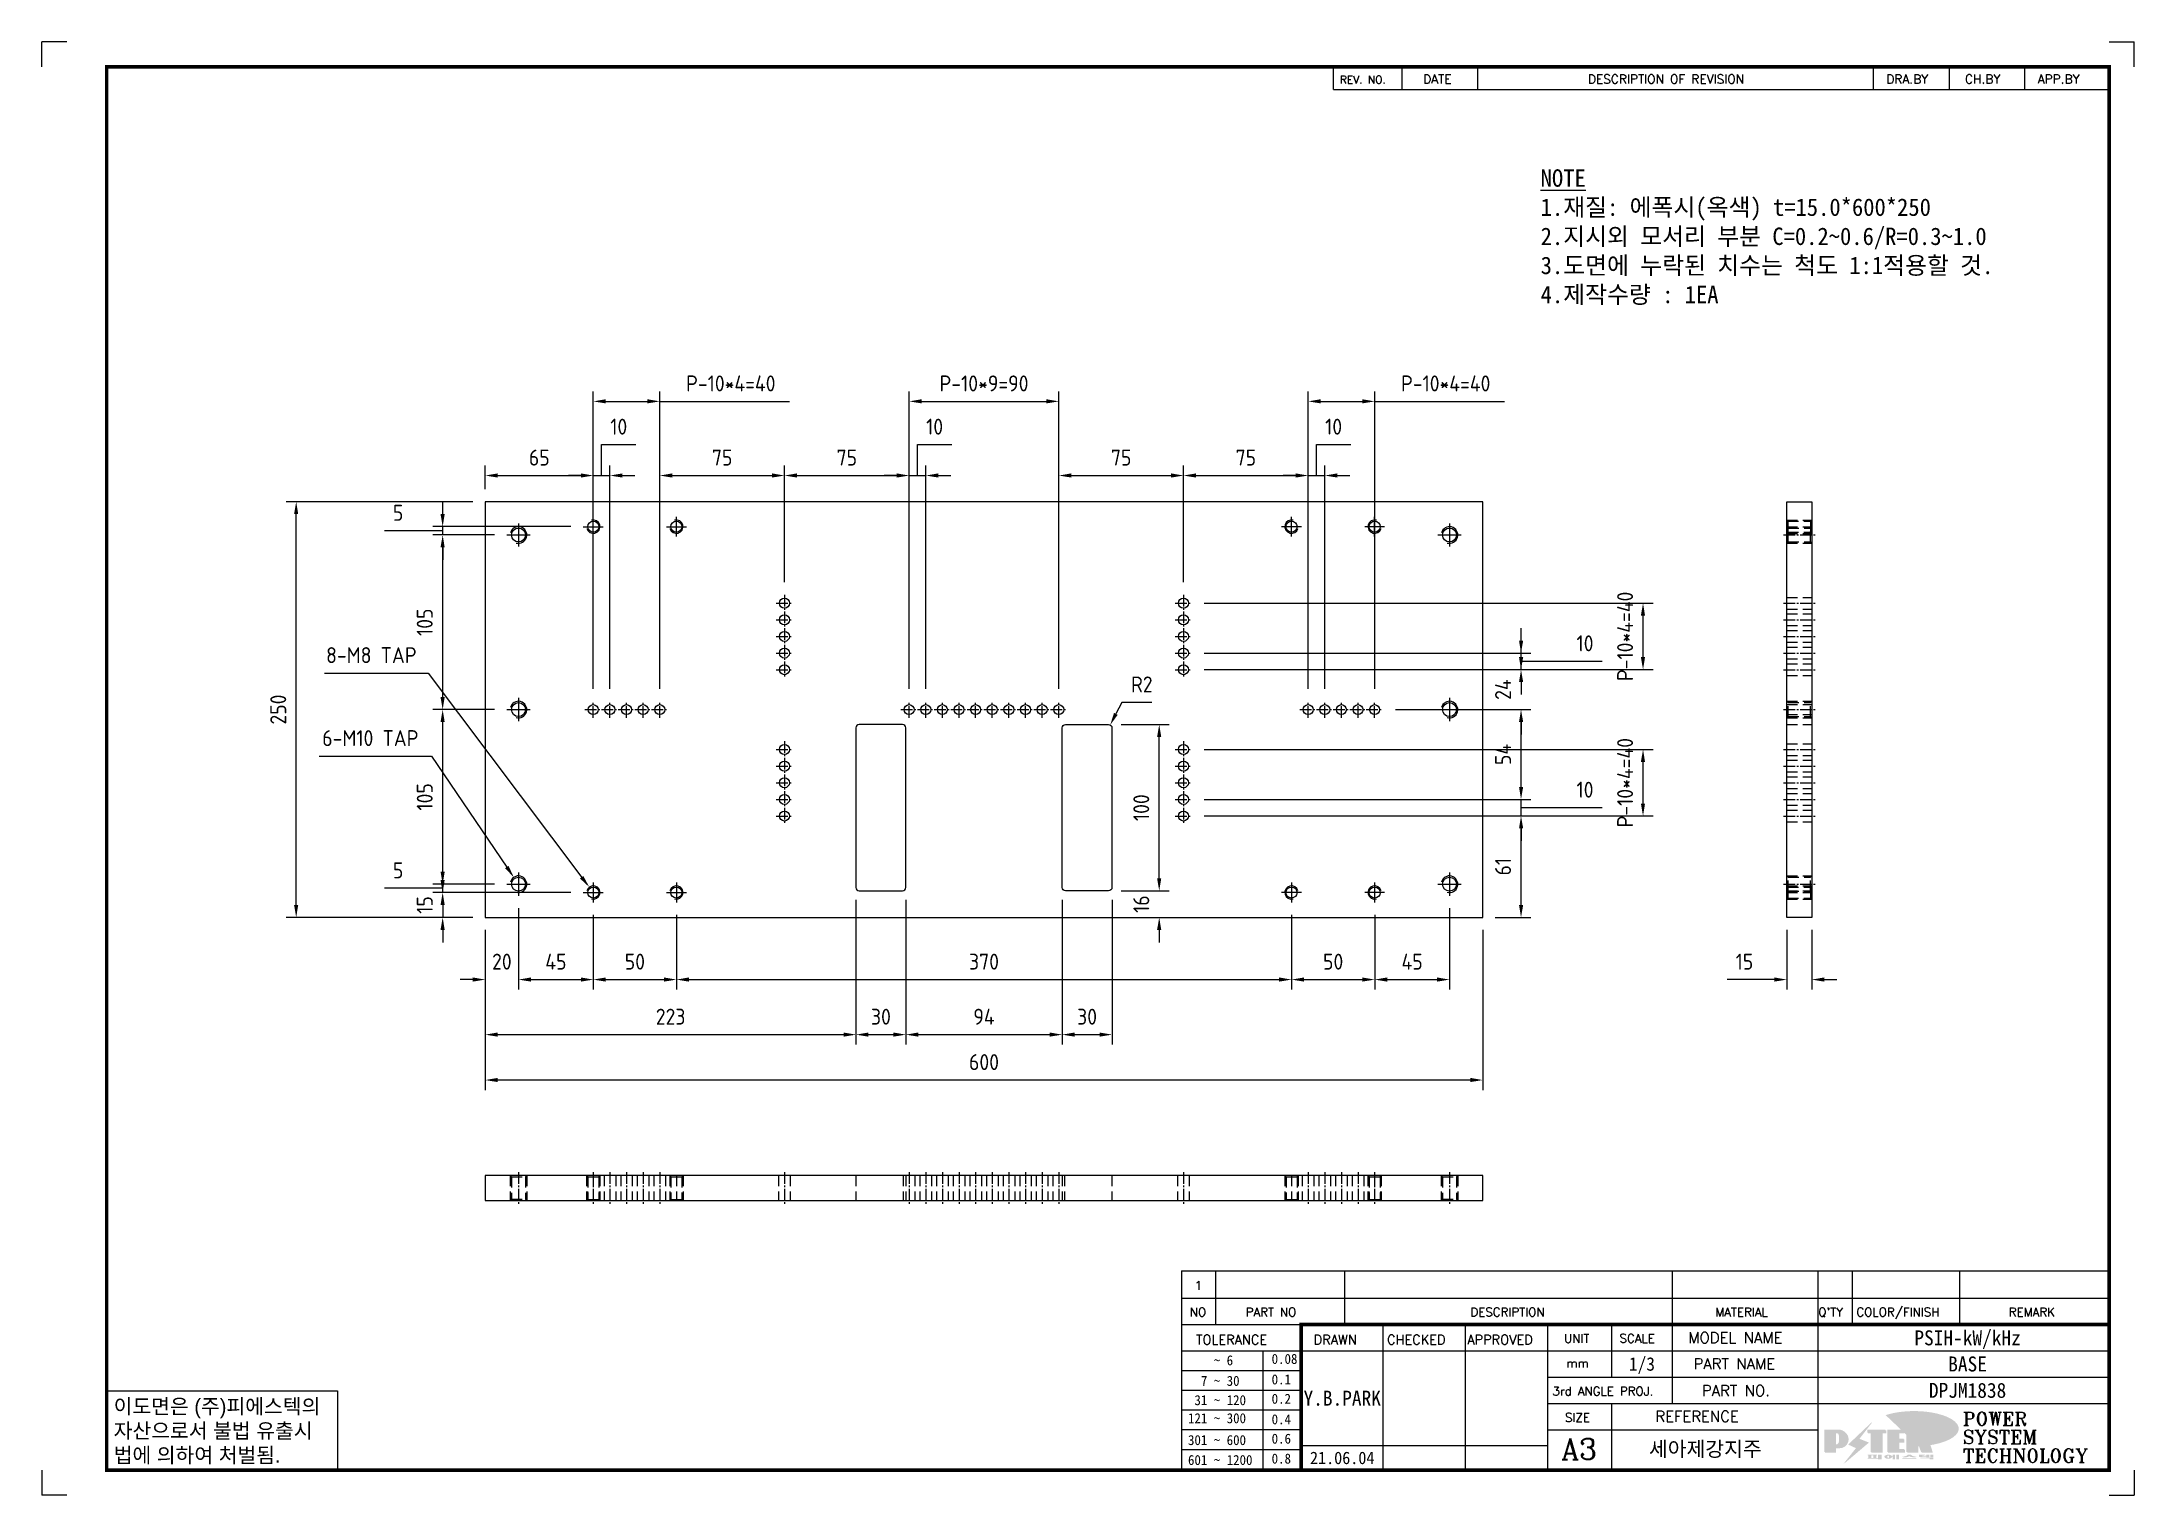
# Model space of a CAD drawing. Header units: millimetres. Extents: x 2584 to 14522, y 0 to 1456.
# Drawn here: x 10985 to 12243, y 0 to 874 of the extents above; entities that cross this region are included whole.
import ezdxf
from ezdxf.enums import TextEntityAlignment as Align

# ---------------------------------------------------------------- set-up
doc = ezdxf.new("R2010")
doc.units = ezdxf.units.MM
for name, pattern in [('CENTER', [50.8, 31.75, -6.35, 6.35, -6.35]), ('CENTER1', [10, 7, -1, 1, -1]), ('HIDDEN', [9.525, 6.35, -3.175])]:
    doc.linetypes.add(name, pattern=pattern)
for name, color, linetype in [('CENTER', 1, 'CENTER'), ('FORMAT-1', 7, 'Continuous'), ('line', 3, 'Continuous'), ('THIN', 3, 'Continuous')]:
    doc.layers.add(name, color=color, linetype=linetype)
doc.styles.add('h1', font='')
doc.styles.add('HAN', font='')
doc.styles.add('RC', font='ROMANC.SHX')
doc.styles.add('ROMANT', font='romant')
doc.styles.add('RT', font='ROMANT.SHX', dxfattribs={"oblique": 15})
doc.styles.get("Standard").update_dxf_attribs({"font": 'ISOCP.SHX', "bigfont": 'WHGTXT.SHX'})
doc.styles.get('h1').set_extended_font_data('New Gulim')
doc.styles.get('HAN').set_extended_font_data('GulimChe')
doc.dimstyles.new('PS-3', dxfattribs={"dimscale": 3, "dimtxt": 3.2, "dimasz": 2.5, "dimexe": 2, "dimexo": 2.5, "dimgap": 2, "dimtad": 1, "dimtoh": 1, "dimrnd": 0.05, "dimzin": 12, "dimdsep": 46, "dimtxsty": 'Standard', "dimcen": 0, "dimclrt": 2, "dimazin": 3, "dimtfac": 1, "dimtofl": 0, "dimtmove": 0, "dimatfit": 3, "dimfxl": 0, "dimtolj": 1, "dimtzin": 0, "dimarcsym": 0})

msp = doc.modelspace()

# ---------------------------------------------------------------- texts
at = {"color": 2, "insert": (11886.52, 797.253, 0), "char_height": 10.5, "attachment_point": 1, "style": 'HAN'}
msp.add_mtext_dynamic_manual_height_columns('{\\LNOTE\\P}1.재질: 에폭시(옥색) t=15.0*600*250\\P2.지시외 모서리 부분 C=0.2~0.6/R=0.3~1.0\\P3.도면에 누락된 치수는 척도 1:1적용할 것.\\P{\\C1;4.제작수량 : 1EA}', width=452.3112, gutter_width=769.295, heights=[140.408], dxfattribs=at)

# ---------------------------------------------------------------- blocks, each defined once
blk = doc.blocks.new('A$C2BE67DD4')
at = {"color": 1, "linetype": 'CENTER1'}
for p, q in [((-425, 189), (-415, 189)), ((-420, 194), (-420, 184)), ((-185, 189), (-175, 189)), ((-180, 194), (-180, 184)), ((-425, 179), (-415, 179)), ((-420, 184), (-420, 174)), ((-185, 179), (-175, 179)), ((-180, 184), (-180, 174)), ((-425, 169), (-415, 169)), ((-420, 174), (-420, 164)), ((-420, 164), (-420, 154)), ((-185, 169), (-175, 169)), ((-180, 174), (-180, 164)), ((-180, 164), (-180, 154)), ((-425, 159), (-415, 159)), ((-420, 154), (-420, 144)), ((-185, 159), (-175, 159)), ((-180, 154), (-180, 144)), ((-425, 149), (-415, 149)), ((-185, 149), (-175, 149)), ((-535, 120), (-535, 130)), ((-525, 120), (-525, 130)), ((-515, 120), (-515, 130)), ((-505, 120), (-505, 130)), ((-495, 120), (-495, 130)), ((-345, 120), (-345, 130)), ((-335, 120), (-335, 130)), ((-325, 120), (-325, 130)), ((-315, 120), (-315, 130)), ((-305, 120), (-305, 130)), ((-295, 120), (-295, 130)), ((-285, 120), (-285, 130)), ((-275, 120), (-275, 130)), ((-265, 120), (-265, 130)), ((-255, 120), (-255, 130)), ((-105, 120), (-105, 130)), ((-95, 120), (-95, 130)), ((-85, 120), (-85, 130)), ((-75, 120), (-75, 130)), ((-65, 120), (-65, 130)), ((-540, 125), (-530, 125)), ((-530, 125), (-520, 125)), ((-520, 125), (-510, 125)), ((-510, 125), (-500, 125)), ((-500, 125), (-490, 125)), ((-350, 125), (-340, 125)), ((-340, 125), (-330, 125)), ((-330, 125), (-320, 125)), ((-320, 125), (-310, 125)), ((-310, 125), (-300, 125)), ((-300, 125), (-290, 125)), ((-290, 125), (-280, 125)), ((-280, 125), (-270, 125)), ((-270, 125), (-260, 125)), ((-260, 125), (-250, 125)), ((-110, 125), (-100, 125)), ((-100, 125), (-90, 125)), ((-90, 125), (-80, 125)), ((-80, 125), (-70, 125)), ((-70, 125), (-60, 125)), ((-425, 101), (-415, 101)), ((-420, 106), (-420, 96)), ((-185, 101), (-175, 101)), ((-180, 106), (-180, 96)), ((-425, 91), (-415, 91)), ((-420, 96), (-420, 86)), ((-185, 91), (-175, 91)), ((-180, 96), (-180, 86)), ((-425, 81), (-415, 81)), ((-420, 86), (-420, 76)), ((-420, 76), (-420, 66)), ((-185, 81), (-175, 81)), ((-180, 86), (-180, 76)), ((-180, 76), (-180, 66)), ((-425, 71), (-415, 71)), ((-420, 66), (-420, 56)), ((-185, 71), (-175, 71)), ((-180, 66), (-180, 56)), ((-425, 61), (-415, 61)), ((-185, 61), (-175, 61))]:
    blk.add_line(p, q, dxfattribs=at)
at = {"color": 2}
blk.add_lwpolyline([(-600, 0), (0, 0), (0, 250), (-600, 250)], close=True, dxfattribs=at)
for points in [[(-375, 16), (-349, 16, 0.414214), (-347, 18), (-347, 114, 0.414214), (-349, 116), (-375, 116, 0.414214), (-377, 114), (-377, 18, 0.414214)], [(-225, 16), (-251, 16, -0.414214), (-253, 18), (-253, 114, -0.414214), (-251, 116), (-225, 116, -0.414214), (-223, 114), (-223, 18, -0.414214)]]:
    blk.add_lwpolyline(points, format="xyb", close=True, dxfattribs=at)
for centre, radius in [((-580, 230), 4.19), ((-535, 235), 3.32), ((-485, 235), 3.32), ((-115, 235), 3.32), ((-65, 235), 3.32), ((-20, 230), 4.19), ((-580, 125), 4.19), ((-20, 125), 4.19), ((-580, 20), 4.19), ((-535, 15), 3.32), ((-485, 15), 3.32), ((-115, 15), 3.32), ((-65, 15), 3.32), ((-20, 20), 4.19)]:
    blk.add_circle(centre, radius)
for centre in [(-420, 189), (-180, 189), (-420, 179), (-180, 179), (-420, 169), (-180, 169), (-420, 159), (-420, 149), (-180, 159), (-180, 149), (-535, 125), (-525, 125), (-515, 125), (-505, 125), (-495, 125), (-345, 125), (-335, 125), (-325, 125), (-315, 125), (-305, 125), (-295, 125), (-285, 125), (-275, 125), (-265, 125), (-255, 125), (-105, 125), (-95, 125), (-85, 125), (-75, 125), (-65, 125), (-420, 101), (-180, 101), (-420, 91), (-180, 91), (-420, 81), (-180, 81), (-420, 71), (-420, 61), (-180, 71), (-180, 61)]:
    blk.add_circle(centre, 3, dxfattribs=at)
at = {"layer": 'CENTER'}
for p, q in [((-535, 229), (-535, 241)), ((-485, 229), (-485, 241)), ((-115, 229), (-115, 241)), ((-65, 229), (-65, 241)), ((-587, 230), (-573, 230)), ((-580, 237), (-580, 223)), ((-541, 235), (-529, 235)), ((-491, 235), (-479, 235)), ((-109, 235), (-121, 235)), ((-59, 235), (-71, 235)), ((-27, 230), (-13, 230)), ((-20, 237), (-20, 223)), ((-580, 132), (-580, 118)), ((-20, 132), (-20, 118)), ((-587, 125), (-573, 125)), ((-27, 125), (-13, 125)), ((-580, 27), (-580, 13)), ((-20, 27), (-20, 13)), ((-587, 20), (-573, 20)), ((-541, 15), (-529, 15)), ((-535, 21), (-535, 9)), ((-491, 15), (-479, 15)), ((-485, 21), (-485, 9)), ((-109, 15), (-121, 15)), ((-115, 21), (-115, 9)), ((-59, 15), (-71, 15)), ((-65, 21), (-65, 9)), ((-27, 20), (-13, 20))]:
    blk.add_line(p, q, dxfattribs=at)
at = {"layer": 'THIN'}
for centre, radius, start, end in [((-580, 230), 5, 255, 165), ((-535, 235), 4, 195, 105), ((-485, 235), 4, 195, 105), ((-115, 235), 4, 75, 345), ((-65, 235), 4, 75, 345), ((-20, 230), 5, 255, 165), ((-580, 125), 5, 255, 165), ((-20, 125), 5, 255, 165), ((-580, 20), 5, 255, 165), ((-535, 15), 4, 255, 165), ((-485, 15), 4, 255, 165), ((-115, 15), 4, 15, 285), ((-65, 15), 4, 15, 285), ((-20, 20), 5, 255, 165)]:
    blk.add_arc(centre, radius, start, end, dxfattribs=at)
blk = doc.blocks.new('A$C71F01CA4')
at = {"color": 250, "linetype": 'HIDDEN'}
for p, q in [((-50, 15), (-50, 0)), ((-49.3, 14.3), (-49.3, 0.7)), ((-46, 15), (-46, 0)), ((-42.7, 14.3), (-42.7, 0.7)), ((-42, 15), (-42, 0)), ((61, 15), (61, 0)), ((67, 15), (67, 0)), ((170, 15), (170, 0)), ((170.7, 14.3), (170.7, 0.7)), ((174, 15), (174, 0)), ((177.3, 14.3), (177.3, 0.7)), ((178, 15), (178, 0))]:
    blk.add_line(p, q, dxfattribs=at)
at = {"linetype": 'HIDDEN'}
for p, q in [((-46, 15), (-46, 0)), ((-45.2, 14.2), (-45.2, 0.8)), ((-36.8, 14.2), (-36.8, 0.8)), ((-36, 15), (-36, 0)), ((-3.5, 15), (-3.5, 0)), ((3.5, 15), (3.5, 0)), ((6.5, 15), (6.5, 0)), ((13.5, 15), (13.5, 0)), ((16.5, 15), (16.5, 0)), ((23.5, 15), (23.5, 0)), ((26.5, 15), (26.5, 0)), ((33.5, 15), (33.5, 0)), ((36.5, 15), (36.5, 0)), ((43.5, 15), (43.5, 0)), ((59, 15), (59, 0)), ((59.8, 14.2), (59.8, 0.8)), ((68.2, 14.2), (68.2, 0.8)), ((69, 15), (69, 0)), ((84.5, 15), (84.5, 0)), ((91.5, 15), (91.5, 0)), ((94.5, 15), (94.5, 0)), ((101.5, 15), (101.5, 0)), ((104.5, 15), (104.5, 0)), ((111.5, 15), (111.5, 0)), ((114.5, 15), (114.5, 0)), ((121.5, 15), (121.5, 0)), ((124.5, 15), (124.5, 0)), ((131.5, 15), (131.5, 0)), ((164, 15), (164, 0)), ((164.8, 14.2), (164.8, 0.8)), ((173.2, 14.2), (173.2, 0.8)), ((174, 15), (174, 0))]:
    blk.add_line(p, q, dxfattribs=at)
at = {"color": 6, "linetype": 'HIDDEN'}
for p, q in [((-45, 15), (-45, 0)), ((55, 15), (55, 0))]:
    blk.add_line(p, q, dxfattribs=at)
at = {"color": 1, "linetype": 'CENTER1'}
for p, q in [((-41, 17), (-41, -2)), ((0, 17), (0, -2)), ((10, 17), (10, -2)), ((20, 17), (20, -2)), ((30, 17), (30, -2)), ((40, 17), (40, -2)), ((64, 17), (64, -2)), ((88, 17), (88, -2)), ((98, 17), (98, -2)), ((108, 17), (108, -2)), ((118, 17), (118, -2)), ((128, 17), (128, -2)), ((169, 17), (169, -2))]:
    blk.add_line(p, q, dxfattribs=at)
at = {"color": 2}
blk.add_lwpolyline([(-61, 15), (189, 15), (189, 0), (-61, 0)], close=True, dxfattribs=at)
at = {"color": 250, "linetype": 'HIDDEN'}
for points in [[(-50, 15), (-49.3, 14.3), (-42.7, 14.3), (-42, 15)], [(170, 15), (170.7, 14.3), (177.3, 14.3), (178, 15)], [(-50, 0), (-49.3, 0.7), (-42.7, 0.7), (-42, 0)], [(170, 0), (170.7, 0.7), (177.3, 0.7), (178, 0)]]:
    blk.add_lwpolyline(points, dxfattribs=at)
at = {"linetype": 'HIDDEN'}
for points in [[(-46, 15), (-45.2, 14.2), (-36.8, 14.2), (-36, 15)], [(59, 15), (59.8, 14.2), (68.2, 14.2), (69, 15)], [(164, 15), (164.8, 14.2), (173.2, 14.2), (174, 15)], [(-46, 0), (-45.2, 0.8), (-36.8, 0.8), (-36, 0)], [(59, 0), (59.8, 0.8), (68.2, 0.8), (69, 0)], [(164, 0), (164.8, 0.8), (173.2, 0.8), (174, 0)]]:
    blk.add_lwpolyline(points, dxfattribs=at)
blk = doc.blocks.new('A$C7FF604D3')
at = {"linetype": 'HIDDEN'}
for p, q in [((-405, 0), (-405, -15)), ((-395, 0), (-395, -15)), ((-358.5, 0), (-358.5, -15)), ((-351.5, 0), (-351.5, -15)), ((-348.5, 0), (-348.5, -15)), ((-341.5, 0), (-341.5, -15)), ((-338.5, 0), (-338.5, -15)), ((-331.5, 0), (-331.5, -15)), ((-328.5, 0), (-328.5, -15)), ((-321.5, 0), (-321.5, -15)), ((-318.5, 0), (-318.5, -15)), ((-311.5, 0), (-311.5, -15)), ((-243.5, 0), (-243.5, -15)), ((-236.5, 0), (-236.5, -15)), ((-3.5, 0), (-3.5, -15)), ((3.5, 0), (3.5, -15)), ((71.5, 0), (71.5, -15)), ((78.5, 0), (78.5, -15)), ((81.5, 0), (81.5, -15)), ((88.5, 0), (88.5, -15)), ((91.5, 0), (91.5, -15)), ((98.5, 0), (98.5, -15)), ((101.5, 0), (101.5, -15)), ((108.5, 0), (108.5, -15)), ((111.5, 0), (111.5, -15)), ((118.5, 0), (118.5, -15)), ((155, 0), (155, -15)), ((165, 0), (165, -15)), ((-404.2, -0.8), (-404.2, -14.2)), ((-395.8, -0.8), (-395.8, -14.2)), ((-168.5, 0), (-168.5, -15)), ((-161.5, 0), (-161.5, -15)), ((-158.5, 0), (-158.5, -15)), ((-151.5, 0), (-151.5, -15)), ((-148.5, 0), (-148.5, -15)), ((-141.5, 0), (-141.5, -15)), ((-138.5, 0), (-138.5, -15)), ((-131.5, 0), (-131.5, -15)), ((-128.5, 0), (-128.5, -15)), ((-121.5, 0), (-121.5, -15)), ((-118.5, 0), (-118.5, -15)), ((-111.5, 0), (-111.5, -15)), ((-108.5, 0), (-108.5, -15)), ((-101.5, 0), (-101.5, -15)), ((-98.5, 0), (-98.5, -15)), ((-91.5, 0), (-91.5, -15)), ((-88.5, 0), (-88.5, -15)), ((-81.5, 0), (-81.5, -15)), ((-78.5, 0), (-78.5, -15)), ((-71.5, 0), (-71.5, -15)), ((155.8, -0.8), (155.8, -14.2)), ((164.2, -0.8), (164.2, -14.2))]:
    blk.add_line(p, q, dxfattribs=at)
at = {"color": 1, "linetype": 'CENTER1'}
for p, q in [((-400, 2), (-400, -17)), ((-355, 2), (-355, -17)), ((-345, 2), (-345, -17)), ((-335, 2), (-335, -17)), ((-325, 2), (-325, -17)), ((-315, 2), (-315, -17)), ((-240, 2), (-240, -17)), ((-165, 2), (-165, -17)), ((-155, 2), (-155, -17)), ((-145, 2), (-145, -17)), ((-135, 2), (-135, -17)), ((-125, 2), (-125, -17)), ((-115, 2), (-115, -17)), ((-105, 2), (-105, -17)), ((-95, 2), (-95, -17)), ((-85, 2), (-85, -17)), ((-75, 2), (-75, -17)), ((0, 2), (0, -17)), ((75, 2), (75, -17)), ((85, 2), (85, -17)), ((95, 2), (95, -17)), ((105, 2), (105, -17)), ((115, 2), (115, -17)), ((160, 2), (160, -17))]:
    blk.add_line(p, q, dxfattribs=at)
at = {"color": 250, "linetype": 'HIDDEN'}
for p, q in [((-359, 0), (-359, -15)), ((-355, 0), (-355, -15)), ((-351, 0), (-351, -15)), ((-309, 0), (-309, -15)), ((-305, 0), (-305, -15)), ((-301, 0), (-301, -15)), ((61, 0), (61, -15)), ((65, 0), (65, -15)), ((69, 0), (69, -15)), ((111, 0), (111, -15)), ((115, 0), (115, -15)), ((119, 0), (119, -15)), ((-358.3, -0.7), (-358.3, -14.3)), ((-351.7, -0.7), (-351.7, -14.3)), ((-308.3, -0.7), (-308.3, -14.3)), ((-301.7, -0.7), (-301.7, -14.3)), ((61.7, -0.7), (61.7, -14.3)), ((68.3, -0.7), (68.3, -14.3)), ((111.7, -0.7), (111.7, -14.3)), ((118.3, -0.7), (118.3, -14.3))]:
    blk.add_line(p, q, dxfattribs=at)
at = {"color": 6, "linetype": 'HIDDEN'}
for p, q in [((-197, 0), (-197, -15)), ((-167, 0), (-167, -15)), ((-73, 0), (-73, -15)), ((-43, 0), (-43, -15))]:
    blk.add_line(p, q, dxfattribs=at)
at = {"color": 2}
blk.add_lwpolyline([(-420, -15), (180, -15), (180, 0), (-420, 0)], close=True, dxfattribs=at)
at = {"linetype": 'HIDDEN'}
for points in [[(-405, 0), (-404.2, -0.8), (-395.8, -0.8), (-395, 0)], [(155, 0), (155.8, -0.8), (164.2, -0.8), (165, 0)], [(-405, -15), (-404.2, -14.2), (-395.8, -14.2), (-395, -15)], [(155, -15), (155.8, -14.2), (164.2, -14.2), (165, -15)]]:
    blk.add_lwpolyline(points, dxfattribs=at)
at = {"color": 250, "linetype": 'HIDDEN'}
for points in [[(-359, 0), (-358.3, -0.7), (-351.7, -0.7), (-351, 0)], [(-309, 0), (-308.3, -0.7), (-301.7, -0.7), (-301, 0)], [(61, 0), (61.7, -0.7), (68.3, -0.7), (69, 0)], [(111, 0), (111.7, -0.7), (118.3, -0.7), (119, 0)], [(-359, -15), (-358.3, -14.3), (-351.7, -14.3), (-351, -15)], [(-309, -15), (-308.3, -14.3), (-301.7, -14.3), (-301, -15)], [(61, -15), (61.7, -14.3), (68.3, -14.3), (69, -15)], [(111, -15), (111.7, -14.3), (118.3, -14.3), (119, -15)]]:
    blk.add_lwpolyline(points, dxfattribs=at)
blk = doc.blocks.new('no3')
at = {"color": 180}
for p, q in [((0, 5.5), (0, 0)), ((0, 5.5), (186, 5.5)), ((6.79, 5.5), (6.79, 0)), ((32.74, 0.11), (32.74, 5.5)), ((98.4, 5.5), (98.4, 0)), ((127.61, 5.5), (127.61, 0)), ((134.43, 5.5), (134.43, 0)), ((155.98, 5.5), (155.98, 0))]:
    blk.add_line(p, q, dxfattribs=at)
at = {"color": 2, "style": 'HAN'}
for tag, p in [('PART-NO', (19.76, 2.75)), ('MATERIAL', (111.38, 2.75)), ("Q'TY", (131.02, 2.75)), ('COLOR/FINISH', (145.2, 2.75)), ('REMARK', (170.76, 2.75))]:
    blk.add_attdef(tag, text='', height=2.9, dxfattribs=at).set_placement(p, align=Align.MIDDLE_CENTER)
blk.add_attdef('DESCRIPTION', text='', height=2.9, dxfattribs=at).set_placement((34.51, 2.75), align=Align.MIDDLE_LEFT)
at = {"color": 2, "style": 'RT', "oblique": 15}
blk.add_attdef('NO', text='', height=1.74, dxfattribs=at).set_placement((3.38, 2.51), align=Align.MIDDLE_CENTER)
blk = doc.blocks.new('t3')
for p, q in [((0, 15.88), (46.25, 15.88)), ((0, 15.88), (0, 0)), ((46.25, 15.88), (46.25, 0)), ((0, 0), (46.25, 0))]:
    blk.add_line(p, q)
at = {"color": 1, "style": 'h1'}
for s, p in [('이도면은 (주)피에스텍의', (1.4, 11.29)), ('자산으로서 불법 유출시', (1.4, 6.41)), ('법에 의하여 처벌됨.', (1.4, 1.52))]:
    blk.add_text(s, height=3, dxfattribs=at).set_placement(p)
blk = doc.blocks.new('new LOGO')
at = {"layer": 'line'}
h = blk.add_hatch(color=1, dxfattribs=at)
h.paths.add_polyline_path([(41.5, 16.4), (54.3, 16.4, 1), (54.3, 82.9), (0, 82.9), (0, -0.1), (41.5, -0.1)])
h.paths.add_polyline_path([(41.5, 27.9), (41.5, 71.9), (43.6, 71.9, -0.414214), (54.6, 60.9), (54.6, 38.9, -0.414214), (43.6, 27.9)], flags=16)
h.paths.add_polyline_path([(214.7, 71.9), (227.5, 71.9), (227.5, 82.9), (159.7, 82.9), (159.7, 71.9), (172.5, 71.9), (172.5, -0.1), (214.7, -0.1)])
h.paths.add_polyline_path([(276, 37.4), (294.8, 37.4), (294.8, 49.1), (276, 49.1), (276, 71.9), (294.8, 71.9), (294.8, 82.9), (234.5, 82.9), (234.5, -0.1), (297, -0.1), (297, 10.9), (276, 10.9)])
h.paths.add_polyline_path([(347.2, 35.2), (359.7, -0.1), (400.5, -0.1), (379.6, 66.8), (399.7, 82.9), (380.6, 82.9), (347.2, 61.6), (347.2, 82.9), (305.5, 82.9), (305.5, -0.1), (347.2, -0.1)])
h = blk.add_hatch(color=250, dxfattribs=at)
h.paths.add_polyline_path([(44.5, 69.4), (46.6, 69.4, -0.129793), (52, 68, 0.221832), (43.6, 71.9), (41.5, 71.9), (41.5, 27.9), (43.6, 27.9, 0.02048), (44.5, 28)], flags=17)
h.paths.add_polyline_path([(44.5, 13.9), (57.3, 13.9, 0.72362), (77.1, 73.9, -0.679777), (54.3, 16.4), (41.5, 16.4), (41.5, -0.1), (3, -0.1), (3, -2.6), (44.5, -2.6)])
h.paths.add_polyline_path([(117.9, 14.2), (71.5, -44.4), (77.1, -39.6), (120.8, 15.6), (92, 28.9), (173.3, 106), (177.5, 111.4), (89.1, 27.6)])
h.paths.add_polyline_path([(162.7, 71.9), (162.7, 69.4), (172.5, 69.4), (172.5, 71.9)], flags=17)
h.paths.add_polyline_path([(217.7, 69.4), (230.5, 69.4), (230.5, 80.4), (227.5, 80.4), (227.5, 71.9), (214.7, 71.9), (214.7, -0.1), (175.5, -0.1), (175.5, -2.6), (217.7, -2.6)])
h.paths.add_polyline_path([(297.8, 46.6), (294.8, 46.6), (294.8, 37.4), (276, 37.4), (276, 10.9), (279, 10.9), (279, 34.9), (297.8, 34.9)])
h.paths.add_polyline_path([(300, 8.4), (297, 8.4), (297, -0.1), (237.5, -0.1), (237.5, -2.6), (300, -2.6)])
h.paths.add_polyline_path([(297.8, 80.4), (294.8, 80.4), (294.8, 71.9), (276, 71.9), (276, 49.1), (279, 49.1), (279, 69.4), (297.8, 69.4)])
h.paths.add_polyline_path([(350.2, 80.4), (347.2, 80.4), (347.2, 61.6), (350.2, 63.5)])
h.paths.add_polyline_path([(350.2, 26.7), (347.2, 35.2), (347.2, -0.1), (308.5, -0.1), (308.5, -2.6), (350.2, -2.6)])
h.paths.add_polyline_path([(402.7, 80.4), (396.5, 80.4), (379.6, 66.8), (400.5, -0.1), (361.8, -0.1), (362.7, -2.6), (403.5, -2.6), (382.6, 64.3)])
blk.add_hatch(color=5, dxfattribs=at).paths.add_polyline_path([(166.3, 35), (131, 49), (180.4, 112.7), (92, 28.9), (120.8, 15.6), (74.4, -43)])
h = blk.add_hatch(color=253, dxfattribs=at)
edge = h.paths.add_edge_path()
edge.add_ellipse((333.9, 86.4), major_axis=(-165.9, 0), ratio=0.39426, start_angle=111.51268, end_angle=334.46902)
edge.add_ellipse((314.1, 81.2), major_axis=(-153.7, 0), ratio=0.40699, start_angle=121.30662, end_angle=327.74369, ccw=False)
edge.add_line((394, 27.8), (394.7, 25.6))
h = blk.add_hatch(color=250, dxfattribs=at)
edge = h.paths.add_edge_path()
edge.add_ellipse((237.8, -17.6), major_axis=(-14.3, 0), ratio=0.526336, start_angle=192.2456, end_angle=269.07481)
edge.add_line((238.1, -10.1), (237.6, -10.1))
edge.add_ellipse((237.8, -17.6), major_axis=(-14.3, 0), ratio=0.526336, start_angle=270.92519, end_angle=449.07481)
edge.add_line((237.6, -25.1), (238.1, -25.1))
edge.add_ellipse((237.8, -17.6), major_axis=(-14.3, 0), ratio=0.526336, start_angle=450.92519, end_angle=527.7544)
edge.add_line((251.7, -19.2), (254.1, -19.2))
edge.add_line((254.1, -19.2), (254.1, -27.1))
edge.add_line((254.1, -27.1), (263.1, -27.1))
edge.add_line((263.1, -27.1), (263.1, -10.1))
edge.add_line((263.1, -10.1), (254.1, -10.1))
edge.add_line((254.1, -10.1), (254.1, -16))
edge.add_line((254.1, -16), (251.7, -16))
h.paths.add_polyline_path([(241, -16.4), (241, -18.7, -1), (234.4, -18.7), (234.4, -16.4, -1)], flags=16)
h.paths.add_polyline_path([(278.2, -10.1), (268.1, -10.1), (268.1, -27.1), (278.2, -27.1)])
h.paths.add_polyline_path([(310.3, -10.1), (310.3, -11.1, -0.157169), (289.3, -17.5), (294, -19.9, 0.128407), (316.3, -15.9, 0.128407), (338.6, -19.9), (343.3, -17.5, -0.157169), (322.2, -11.1), (322.2, -10.1)])
h.paths.add_polyline_path([(342.1, -25.1), (342.1, -22.3), (290.4, -22.3), (290.4, -25.1)])
h.paths.add_polyline_path([(352, -10.1), (352, -16.2, 0.414214), (354, -18.2), (378.7, -18.2), (378.7, -19.6), (390.2, -19.6), (390.2, -10.1), (378.7, -10.1), (378.7, -13.6), (374.7, -13.6), (374.7, -15.1), (378.7, -15.1), (378.7, -16.2), (364.7, -16.2), (364.7, -15.1), (371.2, -15.1), (371.2, -13.6), (364.7, -13.6), (364.7, -12.6), (374.7, -12.6), (374.7, -10.1)])
h.paths.add_polyline_path([(393.8, -10.1), (393.8, -19.6), (405, -19.6), (405, -10.1)])
h.paths.add_polyline_path([(405, -27.1), (405, -20.9), (356.8, -20.9), (356.8, -23), (391.8, -23), (391.8, -27.1)])
h.paths.add_polyline_path([(200.4, -10.1), (200.4, -22.3), (193.2, -22.3), (193.2, -12.6), (196.6, -12.6), (196.6, -10.1), (161, -10.1), (161, -12.6), (164.5, -12.6), (164.5, -22.3), (161, -22.3), (161, -25.1), (200.4, -25.1), (200.4, -27.1), (213.9, -27.1), (213.9, -10.1)])
h.paths.add_polyline_path([(182, -12.6), (175.6, -12.6), (175.6, -22.3), (182, -22.3)], flags=17)
blk = doc.blocks.new('format-3')
at = {"color": 3, "lineweight": 9}
for p, q in [((0, 286.3), (0, 291.3)), ((5, 291.3), (0, 291.3)), ((414.5, 291.3), (419.5, 291.3)), ((419.5, 286.3), (419.5, 291.3)), ((0, 5), (0, 0)), ((419.5, 5), (419.5, 0)), ((5, 0), (0, 0)), ((414.5, 0), (419.5, 0))]:
    blk.add_line(p, q, dxfattribs=at)
at = {"color": 180}
for p, q in [((258.97, 281.75), (258.97, 286.3)), ((272.71, 281.75), (272.71, 286.3)), ((287.94, 281.75), (287.94, 286.3)), ((367.22, 281.75), (367.22, 286.3)), ((382.45, 281.75), (382.45, 286.3)), ((397.61, 281.75), (397.61, 286.3)), ((258.97, 281.75), (414.5, 281.75)), ((228.5, 39.49), (228.5, 5)), ((228.5, 39.49), (414.5, 39.49)), ((235.29, 39.49), (235.29, 34.21)), ((261.24, 34.21), (261.24, 39.49)), ((326.9, 39.49), (326.9, 34.21)), ((356.11, 39.49), (356.11, 34.21)), ((362.93, 39.49), (362.93, 34.21)), ((384.48, 39.49), (384.48, 34.21)), ((228.5, 34.21), (252.48, 34.21)), ((268.96, 5), (268.96, 34.21)), ((285.45, 5), (285.45, 34.21)), ((301.94, 5), (301.94, 34.21)), ((314.72, 34.21), (314.72, 23.65)), ((326.9, 34.21), (326.9, 18.37)), ((356.11, 34.21), (356.11, 5)), ((228.5, 28.93), (252.48, 28.93)), ((244.89, 5.23), (244.89, 28.93)), ((252.48, 28.93), (414.5, 28.93)), ((228.5, 24.98), (252.48, 24.98)), ((228.5, 21.03), (252.48, 21.03)), ((301.94, 23.65), (414.5, 23.65)), ((228.5, 17.08), (252.48, 17.08)), ((301.94, 18.37), (414.5, 18.37)), ((314.72, 18.37), (314.72, 5)), ((228.5, 13.13), (252.48, 13.13)), ((301.94, 13.09), (356.11, 13.09)), ((228.5, 9.18), (252.48, 9.18)), ((252.48, 9.95), (301.94, 9.95))]:
    blk.add_line(p, q, dxfattribs=at)
at = {"const_width": 0.7}
blk.add_lwpolyline([(252.48, 5), (252.48, 34.21), (414.5, 34.21)], dxfattribs=at)
at = {"layer": 'FORMAT-1', "const_width": 0.7}
blk.add_lwpolyline([(13, 5), (13, 286.3), (414.5, 286.3), (414.5, 5)], close=True, dxfattribs=at)
blk.add_blockref('t3', (13, 5))
at = {"xscale": 0.05400000000000027, "yscale": 0.05400000000000027, "zscale": 0.05400000000000027}
blk.add_blockref('new LOGO', (357.35, 8.65), dxfattribs=at)
at = {"color": 2}
for s, height, style, p in [('REV. NO.', 1.56, 'RC', (260.23, 282.95)), ('DATE', 1.788, 'RC', (276.95, 282.94)), ('DESCRIPTION OF REVISION', 1.7875, 'RC', (309.98, 282.94)), ('DRA.BY', 1.788, 'RC', (369.83, 282.94)), ('CH.BY', 1.788, 'RC', (385.59, 282.94)), ('APP.BY', 1.788, 'RC', (400.18, 282.94)), ('COLOR/FINISH', 1.7424, 'RC', (363.8, 35.83)), ('NO', 1.742, 'RC', (230.16, 35.83)), ('PART NO', 1.742, 'RC', (241.36, 35.83)), ('DESCRIPTION', 1.7424, 'RC', (286.43, 35.83)), ('MATERIAL', 1.742, 'RC', (335.52, 35.83)), ("Q'TY", 1.742, 'RC', (356.17, 35.83)), ('REMARK', 1.742, 'RC', (394.37, 35.83)), (' TOLERANCE', 1.9, 'RC', (230.11, 30.22)), ('DRAWN', 1.9, 'RC', (255, 30.22)), ('CHECKED', 1.9, 'RC', (269.71, 30.22)), ('APPROVED', 1.9, 'RC', (285.8, 30.22)), ('UNIT', 1.742, 'RC', (305.19, 30.55)), ('SCALE', 1.742, 'RC', (316.32, 30.55)), ('MODEL NAME', 2.178, 'RC', (330.12, 30.46)), ('    ~ 6', 2, 'HAN', (229.8, 26.03)), ('0.08', 2, 'HAN', (246.57, 26.31)), ('mm', 1.742, 'RC', (305.67, 25.56)), ('PART NAME', 2.178, 'RC', (331.17, 25.24)), ('  7 ~ 30', 2, 'HAN', (229.8, 21.91)), ('0.1', 2, 'HAN', (246.57, 22.2)), ('3rd ANGLE PROJ.', 1.7424, 'RC', (302.87, 19.97)), ('PART NO.', 2.178, 'RC', (332.84, 19.85)), (' 31 ~ 120', 2, 'HAN', (229.8, 18.04)), ('0.2', 2, 'HAN', (246.57, 18.32)), ('REFERENCE', 2.178, 'RC', (323.52, 14.69)), ('121 ~ 300', 2, 'HAN', (229.8, 14.42)), ('0.4', 2, 'HAN', (246.57, 14.2)), ('SIZE', 1.742, 'RC', (305.39, 14.71)), ('301 ~ 600', 2, 'HAN', (229.8, 10.04)), ('0.6', 2, 'HAN', (246.57, 10.32)), ('601 ~ 1200', 2, 'HAN', (229.8, 6.05)), ('0.8', 2, 'HAN', (246.57, 6.33))]:
    blk.add_text(s, height=height, dxfattribs=dict(at, style=style)).set_placement(p)
at = {"style": 'ROMANT'}
for s, p in [('POWER', (385.15, 13.96)), ('SYSTEM', (385.15, 10.31)), ('TECHNOLOGY', (385.15, 6.56))]:
    blk.add_text(s, height=2.7, dxfattribs=at).set_placement(p)
at = {"color": 2, "lineweight": 25, "style": 'RC'}
blk.add_text('A3', height=4.182, dxfattribs=at).set_placement((304.61, 7.14))
at = {"style": 'HAN'}
for tag, height, p in [('MODEL-NAME', 3, (386.1, 31.53)), ('SCALE', 2.7, (320.81, 26.29)), ('PART-NAME', 3, (386.1, 26.29)), ('CH-BY', 3, (277.21, 19.44)), ('PART-NO', 3, (386.1, 21.01)), ('DRA-BY', 3, (260.72, 19.44)), ('APP-BY', 3, (293.7, 19.44)), ('DRA-DATE', 2.5, (260.72, 7.47)), ('CH-DATE', 2.5, (277.21, 7.47)), ('APP-DATE', 2.5, (293.7, 7.47)), ('관련업체', 3, (333.52, 9.26))]:
    blk.add_attdef(tag, text='', height=height, dxfattribs=at).set_placement(p, align=Align.MIDDLE_CENTER)
blk = doc.blocks.new('*D307')
at = {"color": 0, "lineweight": -2}
for p, q in [((11271.7, 352.9), (11271.7, 304)), ((11251.7, 339.9), (11251.7, 304)), ((11244.2, 310), (11236.7, 310)), ((11279.2, 310), (11286.7, 310))]:
    blk.add_line(p, q, dxfattribs=at)
at = {"color": 0}
for points in [[(11244.2, 311.3), (11244.2, 308.8), (11251.7, 310)], [(11279.2, 311.3), (11279.2, 308.8), (11271.7, 310)]]:
    blk.add_solid(points, dxfattribs=at)
at = {"layer": 'Defpoints', "color": 0}
for p in [(11271.7, 360.4), (11251.7, 347.4), (11271.7, 310)]:
    blk.add_point(p, dxfattribs=at)
at = {"color": 2, "insert": (11261.7, 320.8), "char_height": 9.6, "attachment_point": 5}
blk.add_mtext('\\A1;20', dxfattribs=at)
blk = doc.blocks.new('*D308')
at = {"color": 0, "lineweight": -2}
for p, q in [((11271.7, 352.9), (11271.7, 304)), ((11316.7, 348.9), (11316.7, 304)), ((11279.2, 310), (11309.2, 310))]:
    blk.add_line(p, q, dxfattribs=at)
at = {"color": 0}
for points in [[(11279.2, 311.3), (11279.2, 308.8), (11271.7, 310)], [(11309.2, 311.3), (11309.2, 308.8), (11316.7, 310)]]:
    blk.add_solid(points, dxfattribs=at)
at = {"layer": 'Defpoints', "color": 0}
for p in [(11271.7, 360.4), (11316.7, 356.4), (11316.7, 310)]:
    blk.add_point(p, dxfattribs=at)
at = {"color": 2, "insert": (11294.2, 320.8), "char_height": 9.6, "attachment_point": 5}
blk.add_mtext('\\A1;45', dxfattribs=at)
blk = doc.blocks.new('*D309')
at = {"color": 0, "lineweight": -2}
for p, q in [((11316.7, 348.9), (11316.7, 304)), ((11366.7, 348.9), (11366.7, 304)), ((11324.2, 310), (11359.2, 310))]:
    blk.add_line(p, q, dxfattribs=at)
at = {"color": 0}
for points in [[(11324.2, 311.3), (11324.2, 308.8), (11316.7, 310)], [(11359.2, 311.3), (11359.2, 308.8), (11366.7, 310)]]:
    blk.add_solid(points, dxfattribs=at)
at = {"layer": 'Defpoints', "color": 0}
for p in [(11316.7, 356.4), (11366.7, 356.4), (11366.7, 310)]:
    blk.add_point(p, dxfattribs=at)
at = {"color": 2, "insert": (11341.7, 320.8), "char_height": 9.6, "attachment_point": 5}
blk.add_mtext('\\A1;50', dxfattribs=at)
blk = doc.blocks.new('*D310')
at = {"color": 0, "lineweight": -2}
for p, q in [((11366.7, 348.9), (11366.7, 304)), ((11736.7, 348.9), (11736.7, 304)), ((11374.2, 310), (11729.2, 310))]:
    blk.add_line(p, q, dxfattribs=at)
at = {"color": 0}
for points in [[(11374.2, 311.3), (11374.2, 308.8), (11366.7, 310)], [(11729.2, 311.3), (11729.2, 308.8), (11736.7, 310)]]:
    blk.add_solid(points, dxfattribs=at)
at = {"layer": 'Defpoints', "color": 0}
for p in [(11366.7, 356.4), (11736.7, 356.4), (11736.7, 310)]:
    blk.add_point(p, dxfattribs=at)
at = {"color": 2, "insert": (11551.7, 320.8), "char_height": 9.6, "attachment_point": 5}
blk.add_mtext('\\A1;370', dxfattribs=at)
blk = doc.blocks.new('*D311')
at = {"color": 0, "lineweight": -2}
for p, q in [((11736.7, 348.9), (11736.7, 304)), ((11786.7, 348.9), (11786.7, 304)), ((11744.2, 310), (11779.2, 310))]:
    blk.add_line(p, q, dxfattribs=at)
at = {"color": 0}
for points in [[(11744.2, 311.3), (11744.2, 308.8), (11736.7, 310)], [(11779.2, 311.3), (11779.2, 308.8), (11786.7, 310)]]:
    blk.add_solid(points, dxfattribs=at)
at = {"layer": 'Defpoints', "color": 0}
for p in [(11736.7, 356.4), (11786.7, 356.4), (11786.7, 310)]:
    blk.add_point(p, dxfattribs=at)
at = {"color": 2, "insert": (11761.7, 320.8), "char_height": 9.6, "attachment_point": 5}
blk.add_mtext('\\A1;50', dxfattribs=at)
blk = doc.blocks.new('*D312')
at = {"color": 0, "lineweight": -2}
for p, q in [((11831.7, 352.9), (11831.7, 304)), ((11786.7, 348.9), (11786.7, 304)), ((11794.2, 310), (11824.2, 310))]:
    blk.add_line(p, q, dxfattribs=at)
at = {"color": 0}
for points in [[(11794.2, 311.3), (11794.2, 308.8), (11786.7, 310)], [(11824.2, 311.3), (11824.2, 308.8), (11831.7, 310)]]:
    blk.add_solid(points, dxfattribs=at)
at = {"layer": 'Defpoints', "color": 0}
for p in [(11786.7, 356.4), (11831.7, 360.4), (11831.7, 310)]:
    blk.add_point(p, dxfattribs=at)
at = {"color": 2, "insert": (11809.2, 320.8), "char_height": 9.6, "attachment_point": 5}
blk.add_mtext('\\A1;45', dxfattribs=at)
blk = doc.blocks.new('*D313')
at = {"color": 0, "lineweight": -2}
for p, q in [((11251.7, 604.9), (11251.7, 619.1)), ((11316.7, 484.9), (11316.7, 619.1)), ((11259.2, 613.1), (11309.2, 613.1))]:
    blk.add_line(p, q, dxfattribs=at)
at = {"color": 0}
for points in [[(11259.2, 614.4), (11259.2, 611.9), (11251.7, 613.1)], [(11309.2, 614.4), (11309.2, 611.9), (11316.7, 613.1)]]:
    blk.add_solid(points, dxfattribs=at)
at = {"layer": 'Defpoints', "color": 0}
for p in [(11316.7, 613.1), (11251.7, 597.4), (11316.7, 477.4)]:
    blk.add_point(p, dxfattribs=at)
at = {"color": 2, "insert": (11284.2, 623.9), "char_height": 9.6, "attachment_point": 5}
blk.add_mtext('\\A1;65', dxfattribs=at)
blk = doc.blocks.new('*D314')
at = {"color": 0, "lineweight": -2}
for p, q in [((11321.7, 613.1), (11321.7, 631.7)), ((11321.7, 631.7), (11342.3, 631.7)), ((11316.7, 484.9), (11316.7, 619.1)), ((11326.7, 484.9), (11326.7, 619.1)), ((11309.2, 613.1), (11301.7, 613.1)), ((11316.7, 613.1), (11326.7, 613.1)), ((11334.2, 613.1), (11341.7, 613.1))]:
    blk.add_line(p, q, dxfattribs=at)
at = {"color": 0}
for points in [[(11309.2, 614.4), (11309.2, 611.9), (11316.7, 613.1)], [(11334.2, 614.4), (11334.2, 611.9), (11326.7, 613.1)]]:
    blk.add_solid(points, dxfattribs=at)
at = {"layer": 'Defpoints', "color": 0}
for p in [(11326.7, 613.1), (11316.7, 477.4), (11326.7, 477.4)]:
    blk.add_point(p, dxfattribs=at)
at = {"color": 2, "insert": (11332, 642.5), "char_height": 9.6, "attachment_point": 5}
blk.add_mtext('\\A1;10', dxfattribs=at)
blk = doc.blocks.new('*D315')
at = {"color": 0, "lineweight": -2}
for p, q in [((11356.7, 484.9), (11356.7, 619.1)), ((11431.7, 548.9), (11431.7, 619.1)), ((11364.2, 613.1), (11424.2, 613.1))]:
    blk.add_line(p, q, dxfattribs=at)
at = {"color": 0}
for points in [[(11364.2, 614.4), (11364.2, 611.9), (11356.7, 613.1)], [(11424.2, 614.4), (11424.2, 611.9), (11431.7, 613.1)]]:
    blk.add_solid(points, dxfattribs=at)
at = {"layer": 'Defpoints', "color": 0}
for p in [(11431.7, 613.1), (11431.7, 541.4), (11356.7, 477.4)]:
    blk.add_point(p, dxfattribs=at)
at = {"color": 2, "insert": (11394.2, 623.9), "char_height": 9.6, "attachment_point": 5}
blk.add_mtext('\\A1;75', dxfattribs=at)
blk = doc.blocks.new('*D316')
at = {"color": 0, "lineweight": -2}
for p, q in [((11431.7, 548.9), (11431.7, 619.1)), ((11506.7, 484.9), (11506.7, 619.1)), ((11439.2, 613.1), (11499.2, 613.1))]:
    blk.add_line(p, q, dxfattribs=at)
at = {"color": 0}
for points in [[(11439.2, 614.4), (11439.2, 611.9), (11431.7, 613.1)], [(11499.2, 614.4), (11499.2, 611.9), (11506.7, 613.1)]]:
    blk.add_solid(points, dxfattribs=at)
at = {"layer": 'Defpoints', "color": 0}
for p in [(11506.7, 613.1), (11431.7, 541.4), (11506.7, 477.4)]:
    blk.add_point(p, dxfattribs=at)
at = {"color": 2, "insert": (11469.2, 623.9), "char_height": 9.6, "attachment_point": 5}
blk.add_mtext('\\A1;75', dxfattribs=at)
blk = doc.blocks.new('*D317')
at = {"color": 0, "lineweight": -2}
for p, q in [((11511.7, 613.1), (11511.7, 631.7)), ((11511.7, 631.7), (11532.3, 631.7)), ((11506.7, 484.9), (11506.7, 619.1)), ((11516.7, 484.9), (11516.7, 619.1)), ((11499.2, 613.1), (11491.7, 613.1)), ((11506.7, 613.1), (11516.7, 613.1)), ((11524.2, 613.1), (11531.7, 613.1))]:
    blk.add_line(p, q, dxfattribs=at)
at = {"color": 0}
for points in [[(11499.2, 614.4), (11499.2, 611.9), (11506.7, 613.1)], [(11524.2, 614.4), (11524.2, 611.9), (11516.7, 613.1)]]:
    blk.add_solid(points, dxfattribs=at)
at = {"layer": 'Defpoints', "color": 0}
for p in [(11516.7, 613.1), (11506.7, 477.4), (11516.7, 477.4)]:
    blk.add_point(p, dxfattribs=at)
at = {"color": 2, "insert": (11522, 642.5), "char_height": 9.6, "attachment_point": 5}
blk.add_mtext('\\A1;10', dxfattribs=at)
blk = doc.blocks.new('*D318')
at = {"color": 0, "lineweight": -2}
for p, q in [((11596.7, 484.9), (11596.7, 619.1)), ((11671.7, 548.9), (11671.7, 619.1)), ((11604.2, 613.1), (11664.2, 613.1))]:
    blk.add_line(p, q, dxfattribs=at)
at = {"color": 0}
for points in [[(11604.2, 614.4), (11604.2, 611.9), (11596.7, 613.1)], [(11664.2, 614.4), (11664.2, 611.9), (11671.7, 613.1)]]:
    blk.add_solid(points, dxfattribs=at)
at = {"layer": 'Defpoints', "color": 0}
for p in [(11671.7, 613.1), (11671.7, 541.4), (11596.7, 477.4)]:
    blk.add_point(p, dxfattribs=at)
at = {"color": 2, "insert": (11634.2, 623.9), "char_height": 9.6, "attachment_point": 5}
blk.add_mtext('\\A1;75', dxfattribs=at)
blk = doc.blocks.new('*D319')
at = {"color": 0, "lineweight": -2}
for p, q in [((11671.7, 548.9), (11671.7, 619.1)), ((11746.7, 484.9), (11746.7, 619.1)), ((11679.2, 613.1), (11739.2, 613.1))]:
    blk.add_line(p, q, dxfattribs=at)
at = {"color": 0}
for points in [[(11679.2, 614.4), (11679.2, 611.9), (11671.7, 613.1)], [(11739.2, 614.4), (11739.2, 611.9), (11746.7, 613.1)]]:
    blk.add_solid(points, dxfattribs=at)
at = {"layer": 'Defpoints', "color": 0}
for p in [(11746.7, 613.1), (11671.7, 541.4), (11746.7, 477.4)]:
    blk.add_point(p, dxfattribs=at)
at = {"color": 2, "insert": (11709.2, 623.9), "char_height": 9.6, "attachment_point": 5}
blk.add_mtext('\\A1;75', dxfattribs=at)
blk = doc.blocks.new('*D320')
at = {"color": 0, "lineweight": -2}
for p, q in [((11751.7, 613.1), (11751.7, 631.7)), ((11751.7, 631.7), (11772.3, 631.7)), ((11746.7, 484.9), (11746.7, 619.1)), ((11756.7, 484.9), (11756.7, 619.1)), ((11739.2, 613.1), (11731.7, 613.1)), ((11746.7, 613.1), (11756.7, 613.1)), ((11764.2, 613.1), (11771.7, 613.1))]:
    blk.add_line(p, q, dxfattribs=at)
at = {"color": 0}
for points in [[(11739.2, 614.4), (11739.2, 611.9), (11746.7, 613.1)], [(11764.2, 614.4), (11764.2, 611.9), (11756.7, 613.1)]]:
    blk.add_solid(points, dxfattribs=at)
at = {"layer": 'Defpoints', "color": 0}
for p in [(11756.7, 613.1), (11746.7, 477.4), (11756.7, 477.4)]:
    blk.add_point(p, dxfattribs=at)
at = {"color": 2, "insert": (11762, 642.5), "char_height": 9.6, "attachment_point": 5}
blk.add_mtext('\\A1;10', dxfattribs=at)
blk = doc.blocks.new('*D229')
at = {"color": 0, "lineweight": -2}
for p, q in [((11316.7, 484.9), (11316.7, 663.7)), ((11324.2, 657.7), (11349.2, 657.7)), ((11356.7, 484.9), (11356.7, 663.7)), ((11356.7, 657.7), (11434.7, 657.7))]:
    blk.add_line(p, q, dxfattribs=at)
at = {"color": 0}
for points in [[(11324.2, 659), (11324.2, 656.5), (11316.7, 657.7)], [(11349.2, 659), (11349.2, 656.5), (11356.7, 657.7)]]:
    blk.add_solid(points, dxfattribs=at)
at = {"layer": 'Defpoints', "color": 0}
for p in [(11356.7, 657.7), (11316.7, 477.4), (11356.7, 477.4)]:
    blk.add_point(p, dxfattribs=at)
at = {"color": 2, "insert": (11399.4, 668.5), "char_height": 9.6, "attachment_point": 5}
blk.add_mtext('\\A1;P-10*4=40', dxfattribs=at)
blk = doc.blocks.new('*D230')
at = {"color": 0, "lineweight": -2}
for p, q in [((11506.7, 484.9), (11506.7, 663.7)), ((11514.2, 657.7), (11589.2, 657.7)), ((11596.7, 484.9), (11596.7, 663.7))]:
    blk.add_line(p, q, dxfattribs=at)
at = {"color": 0}
for points in [[(11514.2, 659), (11514.2, 656.5), (11506.7, 657.7)], [(11589.2, 659), (11589.2, 656.5), (11596.7, 657.7)]]:
    blk.add_solid(points, dxfattribs=at)
at = {"layer": 'Defpoints', "color": 0}
for p in [(11596.7, 657.7), (11506.7, 477.4), (11596.7, 477.4)]:
    blk.add_point(p, dxfattribs=at)
at = {"color": 2, "insert": (11551.7, 668.5), "char_height": 9.6, "attachment_point": 5}
blk.add_mtext('\\A1;P-10*9=90', dxfattribs=at)
blk = doc.blocks.new('*D231')
at = {"color": 0, "lineweight": -2}
for p, q in [((11746.7, 484.9), (11746.7, 663.7)), ((11754.2, 657.7), (11779.2, 657.7)), ((11786.7, 484.9), (11786.7, 663.7)), ((11786.7, 657.7), (11864.7, 657.7))]:
    blk.add_line(p, q, dxfattribs=at)
at = {"color": 0}
for points in [[(11754.2, 659), (11754.2, 656.5), (11746.7, 657.7)], [(11779.2, 659), (11779.2, 656.5), (11786.7, 657.7)]]:
    blk.add_solid(points, dxfattribs=at)
at = {"layer": 'Defpoints', "color": 0}
for p in [(11786.7, 657.7), (11746.7, 477.4), (11786.7, 477.4)]:
    blk.add_point(p, dxfattribs=at)
at = {"color": 2, "insert": (11829.4, 668.5), "char_height": 9.6, "attachment_point": 5}
blk.add_mtext('\\A1;P-10*4=40', dxfattribs=at)
blk = doc.blocks.new('*D321')
at = {"color": 0, "lineweight": -2}
for p, q in [((11474.7, 357.9), (11474.7, 270.9)), ((11251.7, 339.9), (11251.7, 270.9)), ((11259.2, 276.9), (11467.2, 276.9))]:
    blk.add_line(p, q, dxfattribs=at)
at = {"color": 0}
for points in [[(11259.2, 278.2), (11259.2, 275.7), (11251.7, 276.9)], [(11467.2, 278.2), (11467.2, 275.7), (11474.7, 276.9)]]:
    blk.add_solid(points, dxfattribs=at)
at = {"layer": 'Defpoints', "color": 0}
for p in [(11474.7, 365.4), (11251.7, 347.4), (11474.7, 276.9)]:
    blk.add_point(p, dxfattribs=at)
at = {"color": 2, "insert": (11363.2, 287.7), "char_height": 9.6, "attachment_point": 5}
blk.add_mtext('\\A1;223', dxfattribs=at)
blk = doc.blocks.new('*D322')
at = {"color": 0, "lineweight": -2}
for p, q in [((11474.7, 357.9), (11474.7, 270.9)), ((11504.7, 357.9), (11504.7, 270.9)), ((11482.2, 276.9), (11497.2, 276.9))]:
    blk.add_line(p, q, dxfattribs=at)
at = {"color": 0}
for points in [[(11482.2, 278.2), (11482.2, 275.7), (11474.7, 276.9)], [(11497.2, 278.2), (11497.2, 275.7), (11504.7, 276.9)]]:
    blk.add_solid(points, dxfattribs=at)
at = {"layer": 'Defpoints', "color": 0}
for p in [(11474.7, 365.4), (11504.7, 365.4), (11504.7, 276.9)]:
    blk.add_point(p, dxfattribs=at)
at = {"color": 2, "insert": (11489.7, 287.7), "char_height": 9.6, "attachment_point": 5}
blk.add_mtext('\\A1;30', dxfattribs=at)
blk = doc.blocks.new('*D323')
at = {"color": 0, "lineweight": -2}
for p, q in [((11504.7, 357.9), (11504.7, 270.9)), ((11598.7, 357.9), (11598.7, 270.9)), ((11512.2, 276.9), (11591.2, 276.9))]:
    blk.add_line(p, q, dxfattribs=at)
at = {"color": 0}
for points in [[(11512.2, 278.2), (11512.2, 275.7), (11504.7, 276.9)], [(11591.2, 278.2), (11591.2, 275.7), (11598.7, 276.9)]]:
    blk.add_solid(points, dxfattribs=at)
at = {"layer": 'Defpoints', "color": 0}
for p in [(11504.7, 365.4), (11598.7, 365.4), (11598.7, 276.9)]:
    blk.add_point(p, dxfattribs=at)
at = {"color": 2, "insert": (11551.7, 287.7), "char_height": 9.6, "attachment_point": 5}
blk.add_mtext('\\A1;94', dxfattribs=at)
blk = doc.blocks.new('*D324')
at = {"color": 0, "lineweight": -2}
for p, q in [((11598.7, 357.9), (11598.7, 270.9)), ((11628.7, 357.9), (11628.7, 270.9)), ((11606.2, 276.9), (11621.2, 276.9))]:
    blk.add_line(p, q, dxfattribs=at)
at = {"color": 0}
for points in [[(11606.2, 278.2), (11606.2, 275.7), (11598.7, 276.9)], [(11621.2, 278.2), (11621.2, 275.7), (11628.7, 276.9)]]:
    blk.add_solid(points, dxfattribs=at)
at = {"layer": 'Defpoints', "color": 0}
for p in [(11598.7, 365.4), (11628.7, 365.4), (11628.7, 276.9)]:
    blk.add_point(p, dxfattribs=at)
at = {"color": 2, "insert": (11613.7, 287.7), "char_height": 9.6, "attachment_point": 5}
blk.add_mtext('\\A1;30', dxfattribs=at)
blk = doc.blocks.new('*D325')
at = {"color": 0, "lineweight": -2}
for p, q in [((11251.7, 339.9), (11251.7, 243.6)), ((11851.7, 339.9), (11851.7, 243.6)), ((11844.2, 249.6), (11259.2, 249.6))]:
    blk.add_line(p, q, dxfattribs=at)
at = {"color": 0}
for points in [[(11259.2, 250.9), (11259.2, 248.4), (11251.7, 249.6)], [(11844.2, 250.9), (11844.2, 248.4), (11851.7, 249.6)]]:
    blk.add_solid(points, dxfattribs=at)
at = {"layer": 'Defpoints', "color": 0}
for p in [(11251.7, 347.4), (11851.7, 347.4), (11251.7, 249.6)]:
    blk.add_point(p, dxfattribs=at)
at = {"color": 2, "insert": (11551.7, 260.4), "char_height": 9.6, "attachment_point": 5}
blk.add_mtext('\\A1;600', dxfattribs=at)
blk = doc.blocks.new('*D326')
at = {"color": 0, "lineweight": -2}
for p, q in [((12034.6, 339.9), (12034.6, 304)), ((12049.6, 339.9), (12049.6, 304)), ((12027.1, 310), (11998.6, 310)), ((12057.1, 310), (12064.6, 310))]:
    blk.add_line(p, q, dxfattribs=at)
at = {"color": 0}
for points in [[(12027.1, 311.3), (12027.1, 308.8), (12034.6, 310)], [(12057.1, 311.3), (12057.1, 308.8), (12049.6, 310)]]:
    blk.add_solid(points, dxfattribs=at)
at = {"layer": 'Defpoints', "color": 0}
for p in [(12034.6, 347.4), (12049.6, 347.4), (12034.6, 310)]:
    blk.add_point(p, dxfattribs=at)
at = {"color": 2, "insert": (12009.1, 320.8), "char_height": 9.6, "attachment_point": 5}
blk.add_mtext('\\A1;15', dxfattribs=at)
blk = doc.blocks.new('*D327')
at = {"color": 0, "lineweight": -2}
for p, q in [((11226.1, 369.9), (11226.1, 377.4)), ((11303.2, 362.4), (11220.1, 362.4)), ((11244.2, 347.4), (11220.1, 347.4)), ((11226.1, 339.9), (11226.1, 332.4))]:
    blk.add_line(p, q, dxfattribs=at)
at = {"color": 0}
for points in [[(11224.8, 369.9), (11227.3, 369.9), (11226.1, 362.4)], [(11224.8, 339.9), (11227.3, 339.9), (11226.1, 347.4)]]:
    blk.add_solid(points, dxfattribs=at)
at = {"layer": 'Defpoints', "color": 0}
for p in [(11226.1, 362.4), (11310.7, 362.4), (11251.7, 347.4)]:
    blk.add_point(p, dxfattribs=at)
at = {"color": 2, "insert": (11215.3, 354.9), "char_height": 9.6, "attachment_point": 5, "rotation": 90}
blk.add_mtext('\\A1;15', dxfattribs=at)
blk = doc.blocks.new('*D328')
at = {"color": 0, "lineweight": -2}
for p, q in [((11226.1, 374.9), (11226.1, 382.4)), ((11257.2, 367.4), (11220.1, 367.4)), ((11226.1, 362.4), (11226.1, 367.4)), ((11207.5, 364.9), (11191.2, 364.9)), ((11226.1, 364.9), (11207.5, 364.9)), ((11303.2, 362.4), (11220.1, 362.4)), ((11226.1, 354.9), (11226.1, 347.4))]:
    blk.add_line(p, q, dxfattribs=at)
at = {"color": 0}
for points in [[(11224.8, 374.9), (11227.3, 374.9), (11226.1, 367.4)], [(11224.8, 354.9), (11227.3, 354.9), (11226.1, 362.4)]]:
    blk.add_solid(points, dxfattribs=at)
at = {"layer": 'Defpoints', "color": 0}
for p in [(11226.1, 367.4), (11264.7, 367.4), (11310.7, 362.4)]:
    blk.add_point(p, dxfattribs=at)
at = {"color": 2, "insert": (11199.3, 375.7), "char_height": 9.6, "attachment_point": 5}
blk.add_mtext('\\A1;5', dxfattribs=at)
blk = doc.blocks.new('*D329')
at = {"color": 0, "lineweight": -2}
for p, q in [((11257.2, 472.4), (11220.1, 472.4)), ((11226.1, 374.9), (11226.1, 464.9)), ((11257.2, 367.4), (11220.1, 367.4))]:
    blk.add_line(p, q, dxfattribs=at)
at = {"color": 0}
for points in [[(11224.8, 464.9), (11227.3, 464.9), (11226.1, 472.4)], [(11224.8, 374.9), (11227.3, 374.9), (11226.1, 367.4)]]:
    blk.add_solid(points, dxfattribs=at)
at = {"layer": 'Defpoints', "color": 0}
for p in [(11226.1, 472.4), (11264.7, 472.4), (11264.7, 367.4)]:
    blk.add_point(p, dxfattribs=at)
at = {"color": 2, "insert": (11215.3, 419.9), "char_height": 9.6, "attachment_point": 5, "rotation": 90}
blk.add_mtext('\\A1;105', dxfattribs=at)
blk = doc.blocks.new('*D330')
at = {"color": 0, "lineweight": -2}
for p, q in [((11257.2, 577.4), (11220.1, 577.4)), ((11226.1, 479.9), (11226.1, 569.9)), ((11257.2, 472.4), (11220.1, 472.4))]:
    blk.add_line(p, q, dxfattribs=at)
at = {"color": 0}
for points in [[(11224.8, 569.9), (11227.3, 569.9), (11226.1, 577.4)], [(11224.8, 479.9), (11227.3, 479.9), (11226.1, 472.4)]]:
    blk.add_solid(points, dxfattribs=at)
at = {"layer": 'Defpoints', "color": 0}
for p in [(11226.1, 577.4), (11264.7, 577.4), (11264.7, 472.4)]:
    blk.add_point(p, dxfattribs=at)
at = {"color": 2, "insert": (11215.3, 524.9), "char_height": 9.6, "attachment_point": 5, "rotation": 90}
blk.add_mtext('\\A1;105', dxfattribs=at)
blk = doc.blocks.new('*D331')
at = {"color": 0, "lineweight": -2}
for p, q in [((11226.1, 589.9), (11226.1, 597.4)), ((11207.5, 579.9), (11191.2, 579.9)), ((11226.1, 579.9), (11207.5, 579.9)), ((11303.2, 582.4), (11220.1, 582.4)), ((11226.1, 577.4), (11226.1, 582.4)), ((11257.2, 577.4), (11220.1, 577.4)), ((11226.1, 569.9), (11226.1, 562.4))]:
    blk.add_line(p, q, dxfattribs=at)
at = {"color": 0}
for points in [[(11224.8, 589.9), (11227.3, 589.9), (11226.1, 582.4)], [(11224.8, 569.9), (11227.3, 569.9), (11226.1, 577.4)]]:
    blk.add_solid(points, dxfattribs=at)
at = {"layer": 'Defpoints', "color": 0}
for p in [(11226.1, 582.4), (11310.7, 582.4), (11264.7, 577.4)]:
    blk.add_point(p, dxfattribs=at)
at = {"color": 2, "insert": (11199.3, 590.7), "char_height": 9.6, "attachment_point": 5}
blk.add_mtext('\\A1;5', dxfattribs=at)
blk = doc.blocks.new('*D332')
at = {"color": 0, "lineweight": -2}
for p, q in [((11244.2, 597.4), (11132, 597.4)), ((11138, 354.9), (11138, 589.9)), ((11244.2, 347.4), (11132, 347.4))]:
    blk.add_line(p, q, dxfattribs=at)
at = {"color": 0}
for points in [[(11136.7, 589.9), (11139.2, 589.9), (11138, 597.4)], [(11136.7, 354.9), (11139.2, 354.9), (11138, 347.4)]]:
    blk.add_solid(points, dxfattribs=at)
at = {"layer": 'Defpoints', "color": 0}
for p in [(11138, 597.4), (11251.7, 597.4), (11251.7, 347.4)]:
    blk.add_point(p, dxfattribs=at)
at = {"color": 2, "insert": (11127.2, 472.4), "char_height": 9.6, "attachment_point": 5, "rotation": 90}
blk.add_mtext('\\A1;250', dxfattribs=at)
blk = doc.blocks.new('*D333')
at = {"color": 0, "lineweight": -2}
for p, q in [((11684.2, 408.4), (11880.7, 408.4)), ((11874.7, 354.9), (11874.7, 400.9)), ((11859.2, 347.4), (11880.7, 347.4))]:
    blk.add_line(p, q, dxfattribs=at)
at = {"color": 0}
for points in [[(11873.5, 400.9), (11876, 400.9), (11874.7, 408.4)], [(11873.5, 354.9), (11876, 354.9), (11874.7, 347.4)]]:
    blk.add_solid(points, dxfattribs=at)
at = {"layer": 'Defpoints', "color": 0}
for p in [(11676.7, 408.4), (11874.7, 408.4), (11851.7, 347.4)]:
    blk.add_point(p, dxfattribs=at)
at = {"color": 2, "insert": (11863.9, 377.9), "char_height": 9.6, "attachment_point": 5, "rotation": 90}
blk.add_mtext('\\A1;61', dxfattribs=at)
blk = doc.blocks.new('*D334')
at = {"color": 0, "lineweight": -2}
for p, q in [((11874.7, 425.9), (11874.7, 433.4)), ((11684.2, 418.4), (11880.7, 418.4)), ((11874.7, 408.4), (11874.7, 418.4)), ((11684.2, 408.4), (11880.7, 408.4)), ((11874.7, 413.4), (11902.9, 413.4)), ((11902.9, 413.4), (11923.6, 413.4)), ((11874.7, 400.9), (11874.7, 393.4))]:
    blk.add_line(p, q, dxfattribs=at)
at = {"color": 0}
for points in [[(11873.5, 425.9), (11876, 425.9), (11874.7, 418.4)], [(11873.5, 400.9), (11876, 400.9), (11874.7, 408.4)]]:
    blk.add_solid(points, dxfattribs=at)
at = {"layer": 'Defpoints', "color": 0}
for p in [(11676.7, 418.4), (11874.7, 418.4), (11676.7, 408.4)]:
    blk.add_point(p, dxfattribs=at)
at = {"color": 2, "insert": (11913.2, 424.2), "char_height": 9.6, "attachment_point": 5}
blk.add_mtext('\\A1;10', dxfattribs=at)
blk = doc.blocks.new('*D335')
at = {"color": 0, "lineweight": -2}
for p, q in [((11799.2, 472.4), (11880.7, 472.4)), ((11874.7, 425.9), (11874.7, 464.9)), ((11684.2, 418.4), (11880.7, 418.4))]:
    blk.add_line(p, q, dxfattribs=at)
at = {"color": 0}
for points in [[(11873.5, 464.9), (11876, 464.9), (11874.7, 472.4)], [(11873.5, 425.9), (11876, 425.9), (11874.7, 418.4)]]:
    blk.add_solid(points, dxfattribs=at)
at = {"layer": 'Defpoints', "color": 0}
for p in [(11791.7, 472.4), (11874.7, 472.4), (11676.7, 418.4)]:
    blk.add_point(p, dxfattribs=at)
at = {"color": 2, "insert": (11863.9, 445.4), "char_height": 9.6, "attachment_point": 5, "rotation": 90}
blk.add_mtext('\\A1;54', dxfattribs=at)
blk = doc.blocks.new('*D336')
at = {"color": 0, "lineweight": -2}
for p, q in [((11874.7, 503.9), (11874.7, 511.4)), ((11684.2, 496.4), (11880.7, 496.4)), ((11799.2, 472.4), (11880.7, 472.4)), ((11874.7, 464.9), (11874.7, 457.4))]:
    blk.add_line(p, q, dxfattribs=at)
at = {"color": 0}
for points in [[(11873.5, 503.9), (11876, 503.9), (11874.7, 496.4)], [(11873.5, 464.9), (11876, 464.9), (11874.7, 472.4)]]:
    blk.add_solid(points, dxfattribs=at)
at = {"layer": 'Defpoints', "color": 0}
for p in [(11676.7, 496.4), (11874.7, 496.4), (11791.7, 472.4)]:
    blk.add_point(p, dxfattribs=at)
at = {"color": 2, "insert": (11863.9, 484.4), "char_height": 9.6, "attachment_point": 5, "rotation": 90}
blk.add_mtext('\\A1;24', dxfattribs=at)
blk = doc.blocks.new('*D337')
at = {"color": 0, "lineweight": -2}
for p, q in [((11874.7, 513.9), (11874.7, 521.4)), ((11684.2, 506.4), (11880.7, 506.4)), ((11874.7, 496.4), (11874.7, 506.4)), ((11684.2, 496.4), (11880.7, 496.4)), ((11874.7, 501.4), (11902.9, 501.4)), ((11902.9, 501.4), (11923.6, 501.4)), ((11874.7, 488.9), (11874.7, 481.4))]:
    blk.add_line(p, q, dxfattribs=at)
at = {"color": 0}
for points in [[(11873.5, 513.9), (11876, 513.9), (11874.7, 506.4)], [(11873.5, 488.9), (11876, 488.9), (11874.7, 496.4)]]:
    blk.add_solid(points, dxfattribs=at)
at = {"layer": 'Defpoints', "color": 0}
for p in [(11676.7, 506.4), (11874.7, 506.4), (11676.7, 496.4)]:
    blk.add_point(p, dxfattribs=at)
at = {"color": 2, "insert": (11913.2, 512.2), "char_height": 9.6, "attachment_point": 5}
blk.add_mtext('\\A1;10', dxfattribs=at)
blk = doc.blocks.new('*D338')
at = {"color": 0, "lineweight": -2}
for p, q in [((11684.2, 448.4), (11954.1, 448.4)), ((11948.1, 415.9), (11948.1, 440.9)), ((11684.2, 408.4), (11954.1, 408.4))]:
    blk.add_line(p, q, dxfattribs=at)
at = {"color": 0}
for points in [[(11946.8, 440.9), (11949.3, 440.9), (11948.1, 448.4)], [(11946.8, 415.9), (11949.3, 415.9), (11948.1, 408.4)]]:
    blk.add_solid(points, dxfattribs=at)
at = {"layer": 'Defpoints', "color": 0}
for p in [(11676.7, 448.4), (11948.1, 448.4), (11676.7, 408.4)]:
    blk.add_point(p, dxfattribs=at)
at = {"color": 2, "insert": (11937.3, 428.4), "char_height": 9.6, "attachment_point": 5, "rotation": 90}
blk.add_mtext('\\A1;P-10*4=40', dxfattribs=at)
blk = doc.blocks.new('*D232')
at = {"color": 0, "lineweight": -2}
for p, q in [((11684.2, 536.4), (11954.1, 536.4)), ((11948.1, 503.9), (11948.1, 528.9)), ((11684.2, 496.4), (11954.1, 496.4))]:
    blk.add_line(p, q, dxfattribs=at)
at = {"color": 0}
for points in [[(11946.8, 528.9), (11949.3, 528.9), (11948.1, 536.4)], [(11946.8, 503.9), (11949.3, 503.9), (11948.1, 496.4)]]:
    blk.add_solid(points, dxfattribs=at)
at = {"layer": 'Defpoints', "color": 0}
for p in [(11676.7, 536.4), (11948.1, 536.4), (11676.7, 496.4)]:
    blk.add_point(p, dxfattribs=at)
at = {"color": 2, "insert": (11937.3, 516.4), "char_height": 9.6, "attachment_point": 5, "rotation": 90}
blk.add_mtext('\\A1;P-10*4=40', dxfattribs=at)
blk = doc.blocks.new('*D339')
at = {"color": 0, "lineweight": -2}
for p, q in [((11657.1, 370.9), (11657.1, 378.4)), ((11634.2, 363.4), (11663.1, 363.4)), ((11634.2, 347.4), (11663.1, 347.4)), ((11657.1, 339.9), (11657.1, 332.4))]:
    blk.add_line(p, q, dxfattribs=at)
at = {"color": 0}
for points in [[(11655.8, 370.9), (11658.3, 370.9), (11657.1, 363.4)], [(11655.8, 339.9), (11658.3, 339.9), (11657.1, 347.4)]]:
    blk.add_solid(points, dxfattribs=at)
at = {"layer": 'Defpoints', "color": 0}
for p in [(11626.7, 363.4), (11626.7, 347.4), (11657.1, 347.4)]:
    blk.add_point(p, dxfattribs=at)
at = {"color": 2, "insert": (11646.3, 355.4), "char_height": 9.6, "attachment_point": 5, "rotation": 90}
blk.add_mtext('\\A1;16', dxfattribs=at)
blk = doc.blocks.new('*D340')
at = {"color": 0, "lineweight": -2}
for p, q in [((11634.2, 463.4), (11663.1, 463.4)), ((11657.1, 370.9), (11657.1, 455.9)), ((11634.2, 363.4), (11663.1, 363.4))]:
    blk.add_line(p, q, dxfattribs=at)
at = {"color": 0}
for points in [[(11655.8, 455.9), (11658.3, 455.9), (11657.1, 463.4)], [(11655.8, 370.9), (11658.3, 370.9), (11657.1, 363.4)]]:
    blk.add_solid(points, dxfattribs=at)
at = {"layer": 'Defpoints', "color": 0}
for p in [(11626.7, 463.4), (11657.1, 463.4), (11626.7, 363.4)]:
    blk.add_point(p, dxfattribs=at)
at = {"color": 2, "insert": (11646.3, 413.4), "char_height": 9.6, "attachment_point": 5, "rotation": 90}
blk.add_mtext('\\A1;100', dxfattribs=at)
blk = doc.blocks.new('*D341')
at = {"color": 0, "lineweight": -2}
for p, q in [((11634.6, 476.7), (11631, 469.8)), ((11652.7, 476.7), (11634.6, 476.7))]:
    blk.add_line(p, q, dxfattribs=at)
at = {"color": 0}
blk.add_solid([(11629.9, 470.4), (11632.1, 469.2), (11627.6, 463.1)], dxfattribs=at)
at = {"layer": 'Defpoints', "color": 0}
for p in [(11626.7, 461.4), (11627.6, 463.1)]:
    blk.add_point(p, dxfattribs=at)
at = {"color": 2, "insert": (11646.6, 487.5), "char_height": 9.6, "attachment_point": 5}
blk.add_mtext('\\A1;R2', dxfattribs=at)
blk = doc.blocks.new('*D342')
at = {"color": 0, "lineweight": -2}
for p, q in [((11151.8, 444.4), (11219.3, 444.4)), ((11219.3, 444.4), (11264.6, 377.7))]:
    blk.add_line(p, q, dxfattribs=at)
at = {"color": 0}
blk.add_solid([(11265.7, 378.4), (11263.6, 377), (11268.9, 371.5)], dxfattribs=at)
at = {"layer": 'Defpoints', "color": 0}
for p in [(11268.9, 371.5), (11274.5, 363.2)]:
    blk.add_point(p, dxfattribs=at)
at = {"color": 2, "insert": (11182.6, 455.2), "char_height": 9.6, "attachment_point": 5}
blk.add_mtext('\\A1;6-M10 TAP', dxfattribs=at)
blk = doc.blocks.new('*D343')
at = {"color": 0, "lineweight": -2}
for p, q in [((11155.1, 494.3), (11217.3, 494.3)), ((11217.3, 494.3), (11309.7, 371.5))]:
    blk.add_line(p, q, dxfattribs=at)
at = {"color": 0}
blk.add_solid([(11310.7, 372.3), (11308.7, 370.8), (11314.3, 365.6)], dxfattribs=at)
at = {"layer": 'Defpoints', "color": 0}
for p in [(11314.3, 365.6), (11319.1, 359.2)]:
    blk.add_point(p, dxfattribs=at)
at = {"color": 2, "insert": (11183.2, 505.1), "char_height": 9.6, "attachment_point": 5}
blk.add_mtext('\\A1;8-M8 TAP', dxfattribs=at)

# ---------------------------------------------------------------- dimensions: what is measured, and where the dimension line sits
for base, p1, p2, text, picture, middle in [((11356.66, 657.748), (11316.66, 477.361), (11356.66, 477.361), 'P-10*4=<>', '*D229', (11399.444, 668.548)), ((11596.66, 657.748), (11506.66, 477.361), (11596.66, 477.361), 'P-10*9=<>', '*D230', (11551.66, 668.548)), ((11786.66, 657.748), (11746.66, 477.361), (11786.66, 477.361), 'P-10*4=<>', '*D231', (11829.444, 668.548))]:
    dim = msp.add_linear_dim(base=base, p1=p1, p2=p2, text=text, dimstyle='PS-3')
    dim.commit()
    dim.dimension.update_dxf_attribs({"geometry": picture, "text_midpoint": middle})
for base, p1, p2, picture, middle in [((11326.66, 613.132), (11316.66, 477.361), (11326.66, 477.361), '*D314', (11327.66, 642.532)), ((11516.66, 613.132), (11506.66, 477.361), (11516.66, 477.361), '*D317', (11517.66, 642.532)), ((11756.66, 613.132), (11746.66, 477.361), (11756.66, 477.361), '*D320', (11757.66, 642.532)), ((11431.66, 613.132), (11356.66, 477.361), (11431.66, 541.361), '*D315', (11394.16, 623.932)), ((11506.66, 613.132), (11431.66, 541.361), (11506.66, 477.361), '*D316', (11469.16, 623.932)), ((11671.66, 613.132), (11596.66, 477.361), (11671.66, 541.361), '*D318', (11634.16, 623.932)), ((11746.66, 613.132), (11671.66, 541.361), (11746.66, 477.361), '*D319', (11709.16, 623.932)), ((11504.66, 276.934), (11474.66, 365.361), (11504.66, 365.361), '*D322', (11489.66, 287.734)), ((11598.66, 276.934), (11504.66, 365.361), (11598.66, 365.361), '*D323', (11551.66, 287.734)), ((11628.66, 276.934), (11598.66, 365.361), (11628.66, 365.361), '*D324', (11613.66, 287.734)), ((11316.66, 310.023), (11271.66, 360.361), (11316.66, 356.361), '*D308', (11294.16, 320.823)), ((11366.66, 310.023), (11316.66, 356.361), (11366.66, 356.361), '*D309', (11341.66, 320.823)), ((11736.66, 310.023), (11366.66, 356.361), (11736.66, 356.361), '*D310', (11551.66, 320.823)), ((11786.66, 310.023), (11736.66, 356.361), (11786.66, 356.361), '*D311', (11761.66, 320.823)), ((11831.66, 310.023), (11786.66, 356.361), (11831.66, 360.361), '*D312', (11809.16, 320.823))]:
    dim = msp.add_linear_dim(base=base, p1=p1, p2=p2, dimstyle='PS-3', override={"dimtmove": 1})
    dim.commit()
    dim.dimension.update_dxf_attribs({"geometry": picture, "text_midpoint": middle})
for base, p1, p2, picture, middle in [((11316.66, 613.132), (11251.66, 597.361), (11316.66, 477.361), '*D313', (11284.16, 623.932)), ((11474.66, 276.934), (11251.66, 347.361), (11474.66, 365.361), '*D321', (11363.16, 287.735)), ((11251.66, 249.645), (11851.66, 347.361), (11251.66, 347.361), '*D325', (11551.66, 260.445)), ((12034.626, 310.023), (12049.626, 347.361), (12034.626, 347.361), '*D326', (12009.107, 320.823))]:
    dim = msp.add_linear_dim(base=base, p1=p1, p2=p2, dimstyle='PS-3')
    dim.commit()
    dim.dimension.update_dxf_attribs({"geometry": picture, "text_midpoint": middle})
for base, p1, p2, picture, middle in [((11137.99, 597.361), (11251.66, 347.361), (11251.66, 597.361), '*D332', (11137.99, 472.361)), ((11657.056, 347.361), (11626.66, 363.361), (11626.66, 347.361), '*D339', (11657.056, 355.361)), ((11226.056, 362.361), (11251.66, 347.361), (11310.66, 362.361), '*D327', (11226.056, 354.861))]:
    dim = msp.add_linear_dim(base=base, p1=p1, p2=p2, angle=90, dimstyle='PS-3')
    dim.commit()
    dim.dimension.update_dxf_attribs({"geometry": picture, "text_midpoint": middle, "dimtype": 160})
for base, p1, p2, picture, middle in [((11226.056, 582.361), (11264.66, 577.361), (11310.66, 582.361), '*D331', (11201.456, 590.661)), ((11226.056, 577.361), (11264.66, 472.361), (11264.66, 577.361), '*D330', (11215.256, 524.861)), ((11874.718, 506.361), (11676.66, 496.361), (11676.66, 506.361), '*D337', (11908.918, 512.161)), ((11874.718, 496.361), (11791.66, 472.361), (11676.66, 496.361), '*D336', (11863.917, 484.361)), ((11226.056, 472.361), (11264.66, 367.361), (11264.66, 472.361), '*D329', (11215.256, 419.861)), ((11874.718, 472.361), (11676.66, 418.361), (11791.66, 472.361), '*D335', (11863.918, 445.361)), ((11874.718, 418.361), (11676.66, 408.361), (11676.66, 418.361), '*D334', (11908.918, 424.161)), ((11226.056, 367.361), (11310.66, 362.361), (11264.66, 367.361), '*D328', (11201.456, 375.661))]:
    dim = msp.add_linear_dim(base=base, p1=p1, p2=p2, angle=90, dimstyle='PS-3', override={"dimtmove": 1})
    dim.commit()
    dim.dimension.update_dxf_attribs({"geometry": picture, "text_midpoint": middle})
for base, p1, p2, picture, middle in [((11948.051, 536.361), (11676.66, 496.361), (11676.66, 536.361), '*D232', (11948.051, 516.361)), ((11948.051, 448.361), (11676.66, 408.361), (11676.66, 448.361), '*D338', (11948.051, 428.361))]:
    dim = msp.add_linear_dim(base=base, p1=p1, p2=p2, angle=90, text='P-10*4=<>', dimstyle='PS-3')
    dim.commit()
    dim.dimension.update_dxf_attribs({"geometry": picture, "text_midpoint": middle, "dimtype": 160})
for p1, p2, text, picture, middle in [((11319.067, 359.166), (11314.253, 365.555), '8-M8 TAP', '*D343', (11183.202, 494.285)), ((11274.469, 363.224), (11268.851, 371.497), '6-M10 TAP', '*D342', (11182.585, 444.407))]:
    dim = msp.add_diameter_dim_2p(p1=p1, p2=p2, text=text, dimstyle='PS-3')
    dim.commit()
    dim.dimension.update_dxf_attribs({"geometry": picture, "text_midpoint": middle, "dimtype": 163})
dim = msp.add_radius_dim(center=(11626.66, 461.361), mpoint=(11627.58, 463.137), dimstyle='PS-3')
dim.commit()
dim.dimension.update_dxf_attribs({"geometry": '*D341', "text_midpoint": (11646.647, 476.69), "dimtype": 164})
for base, p1, p2, picture, middle in [((11657.056, 463.361), (11626.66, 363.361), (11626.66, 463.361), '*D340', (11646.256, 413.361)), ((11874.718, 408.361), (11851.66, 347.361), (11676.66, 408.361), '*D333', (11863.918, 377.861))]:
    dim = msp.add_linear_dim(base=base, p1=p1, p2=p2, angle=90, dimstyle='PS-3')
    dim.commit()
    dim.dimension.update_dxf_attribs({"geometry": picture, "text_midpoint": middle})
dim = msp.add_linear_dim(base=(11271.66, 310.023), p1=(11251.66, 347.361), p2=(11271.66, 360.361), dimstyle='PS-3')
dim.commit()
dim.dimension.update_dxf_attribs({"geometry": '*D307', "text_midpoint": (11261.66, 310.023), "dimtype": 160})

# ---------------------------------------------------------------- block references
at = {"xscale": 3, "yscale": 3, "zscale": 3}
msp.add_blockref('format-3', (10984.997, 0, 0), dxfattribs=at).add_auto_attribs({'DRA-DATE': '21.06.04', 'DRA-BY': 'Y.B.PARK', 'MODEL-NAME': 'PSIH-kW/kHz', 'PART-NAME': 'BASE', 'PART-NO': 'DPJM1838', 'SCALE': '1/3', '관련업체': '세아제강지주'})
for name, p in [('A$C2BE67DD4', (11851.66, 347.361)), ('A$C7FF604D3', (11671.66, 192.133))]:
    msp.add_blockref(name, p)
at = {"rotation": 90}
msp.add_blockref('A$C71F01CA4', (12049.626, 408.361), dxfattribs=at)
ref = msp.add_blockref('no3', (11670.497, 118.483, 0), dxfattribs=dict(xscale=3, yscale=3, zscale=3))
ref.add_attrib('NO', '1', dxfattribs={"color": 2, "height": 5.22, "style": 'RT'}).set_placement((11680.651, 126.003, 0), align=Align.MIDDLE_CENTER)

msp.set_redraw_order([(e.dxf.handle, doc.entitydb.next_handle()) for e in msp.query("TEXT MTEXT ATTDEF DIMENSION ARC_DIMENSION")])  # texts and dimensions are drawn at this point

doc.saveas('drawing.dxf')
